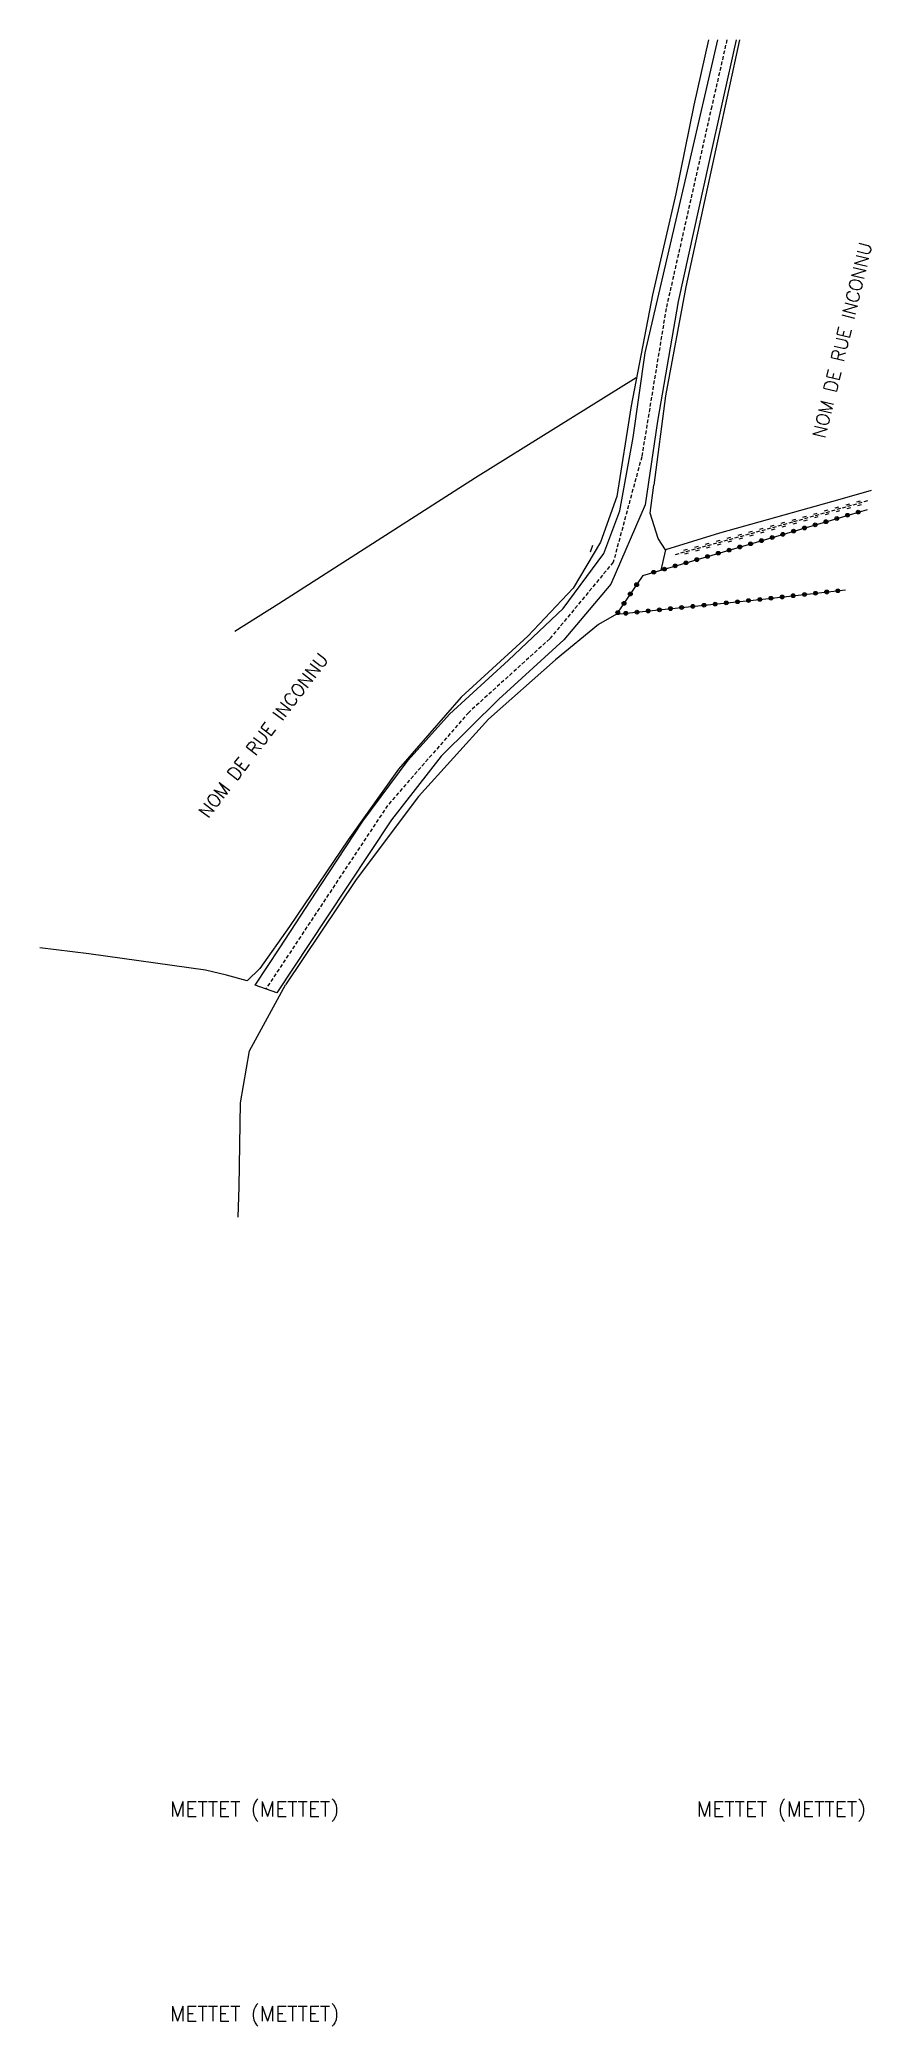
# Model space of a CAD drawing. Header units: millimetres. Extents: x 169000 to 170000, y 110000 to 111000.
# Drawn here: x 169435.5 to 169546.7, y 110734.6 to 111000 of the extents above; entities that cross this region are included whole.
import ezdxf
from ezdxf.enums import TextEntityAlignment as Align

# ---------------------------------------------------------------- set-up
doc = ezdxf.new("R2010")
doc.units = ezdxf.units.MM
doc.linetypes.add('DASHED', pattern=[0.75, 0.5, -0.25])
doc.layers.get('0').update_dxf_attribs({"linetype": 'CONTINUOUS'})
for name, color, linetype in [('W0001', 6, 'DASHED'), ('W0008', 7, 'CONTINUOUS'), ('W0120', 7, 'CONTINUOUS'), ('W0211', 2, 'CONTINUOUS'), ('W0220', 5, 'DASHED'), ('W0322', 7, 'CONTINUOUS'), ('W0323', 7, 'CONTINUOUS'), ('W0330', 7, 'CONTINUOUS'), ('W0980', 7, 'CONTINUOUS'), ('W0989', 7, 'CONTINUOUS')]:
    doc.layers.add(name, color=color, linetype=linetype)
doc.styles.get("Standard").update_dxf_attribs({"font": 'romans.shx', "width": 0.85})

msp = doc.modelspace()

# ---------------------------------------------------------------- texts
at = {"layer": 'W0980'}
for p in [(169464.21, 110763.44), (169534.63, 110763.44), (169464.21, 110736.08)]:
    msp.add_text('METTET (METTET)', height=2, dxfattribs=at).set_placement(p, align=Align.MIDDLE)
at = {"layer": 'W0989'}
for rotation, p in [(76.2913, (169542.78, 110959.85)), (52.7292, (169465.39, 110907.04))]:
    msp.add_text('NOM DE RUE INCONNU', height=1.75, rotation=rotation, dxfattribs=at).set_placement(p, align=Align.MIDDLE_CENTER)

# ---------------------------------------------------------------- blocks, each defined once
blk = doc.blocks.new('t323o')
at = {"color": 0, "linetype": 'Continuous'}
for radius in [0.25, 0.15]:
    blk.add_circle((0, 0), radius, dxfattribs=at)
blk = doc.blocks.new('t220o')
at = {"color": 0, "linetype": 'Continuous'}
for p, q in [((-0.25, 0.25), (0.25, 0.25)), ((-0.25, -0.25), (0.25, -0.25))]:
    blk.add_line(p, q, dxfattribs=at)
blk = doc.blocks.new('t322o')
at = {"color": 0, "linetype": 'Continuous'}
for radius in [0.25, 0.15]:
    blk.add_circle((0, 0), radius, dxfattribs=at)

# ---------------------------------------------------------------- linework, layer by layer
at = {"layer": 'W0001'}
msp.add_lwpolyline([(169527.35, 111000), (169525.32, 110991.08), (169519.22, 110964.07), (169515.96, 110944.27), (169512.15, 110930.17), (169503.66, 110919.94), (169492.83, 110910.11), (169481.99, 110897.69), (169465.71, 110873.16)], dxfattribs=at)
at = {"layer": 'W0008'}
for points in [[(169464.27, 110873.68), (169467.58, 110878.66), (169473.12, 110887.12), (169478.7, 110895.57), (169484.75, 110903.74), (169490.27, 110909.9), (169498.15, 110917.11), (169505.48, 110924.01), (169510.88, 110931.37), (169513.04, 110937.04), (169514.8, 110946.84), (169516.41, 110958.17), (169522.09, 110982.45), (169526.12, 111000)], [(169528.58, 111000), (169524.95, 110983.61), (169520.85, 110965.04), (169518.08, 110949.01), (169516.41, 110937.85), (169511.85, 110927.26), (169505.57, 110919.82), (169496.86, 110911.89), (169489.13, 110904.29), (169482.53, 110895.78), (169473.82, 110882.66), (169467.19, 110872.63)], [(169467.19, 110872.63), (169464.27, 110873.68)]]:
    msp.add_lwpolyline(points, dxfattribs=at)
at = {"layer": 'W0120'}
msp.add_lwpolyline([(169509.11, 110931.57), (169509.41, 110932.46)], dxfattribs=at)
at = {"layer": 'W0211'}
for points in [[(169546.65, 110939.77), (169542.44, 110938.57), (169526.37, 110934.08), (169519.13, 110931.85)], [(169519.13, 110931.85), (169518.5, 110929.12)]]:
    msp.add_lwpolyline(points, dxfattribs=at)
at = {"layer": 'W0220'}
msp.add_lwpolyline([(169520.48, 110931.23), (169536.31, 110935.61), (169546.39, 110938.48)], dxfattribs=at)
at = {"layer": 'W0322'}
msp.add_lwpolyline([(169516.12, 110928.42), (169541.34, 110935.82), (169546.14, 110937.25)], dxfattribs=at)
at = {"layer": 'W0323'}
msp.add_lwpolyline([(169516.12, 110928.42), (169512.61, 110923.23), (169532.15, 110925.25), (169543.22, 110926.49)], dxfattribs=at)
at = {"layer": 'W0330'}
for points in [[(169524.89, 111000), (169522.93, 110991.26), (169520.54, 110979.43), (169517.42, 110965.91), (169514.53, 110951.07), (169512.62, 110938.97), (169510.45, 110932.86), (169506.81, 110926.7), (169500.74, 110920.32), (169491.84, 110912.15), (169483.46, 110902.53), (169476.73, 110893.08), (169468.86, 110881.49), (169464.93, 110875.89)], [(169529.04, 111000), (169526.08, 110986.44), (169521.86, 110967), (169519.13, 110952.41), (169517.58, 110940.46)], [(169515.24, 110954.84), (169493.75, 110941.45), (169467.45, 110924.62), (169461.55, 110920.94)], [(169519.13, 110931.85), (169518.14, 110933.37), (169517.11, 110936.76), (169517.58, 110940.46)], [(169512.61, 110923.23), (169510.19, 110921.87), (169504.44, 110917.12), (169495.48, 110909.2), (169486.12, 110898.9), (169477.81, 110887.78), (169468.34, 110873.7)], [(169464.93, 110875.89), (169463.22, 110874.23), (169460.46, 110874.99), (169457.64, 110875.67), (169442.04, 110877.86), (169435.49, 110878.66)], [(169462, 110842.65), (169462.14, 110846.74), (169462.33, 110857.93), (169463.54, 110864.88), (169468.34, 110873.7)]]:
    msp.add_lwpolyline(points, dxfattribs=at)

# ---------------------------------------------------------------- block references
at = {"layer": 'W0220'}
for p, rotation in [((169543.59, 110937.68), 15.8772517941955), ((169545.03, 110938.09), 15.8772517941955), ((169534.93, 110935.23), 15.47201850720374), ((169536.38, 110935.63), 15.8772517941955), ((169537.82, 110936.04), 15.8772517941955), ((169539.26, 110936.45), 15.8772517941955), ((169540.71, 110936.86), 15.8772517941955), ((169542.15, 110937.27), 15.8772517941955), ((169524.81, 110932.43), 15.47201850720374), ((169526.26, 110932.83), 15.47201850720374), ((169527.7, 110933.23), 15.47201850720374), ((169529.15, 110933.63), 15.47201850720374), ((169530.59, 110934.03), 15.47201850720374), ((169532.04, 110934.43), 15.47201850720374), ((169533.49, 110934.83), 15.47201850720374), ((169521.92, 110931.63), 15.47201850720374), ((169523.37, 110932.03), 15.47201850720374)]:
    msp.add_blockref('t220o', p, dxfattribs=dict(at, rotation=rotation))
at = {"layer": 'W0322'}
for p, rotation in [((169539.15, 110935.18), 16.35902367050152), ((169540.59, 110935.6), 16.35902367050152), ((169542.03, 110936.03), 16.583376795208), ((169543.47, 110936.46), 16.583376795208), ((169544.91, 110936.88), 16.583376795208), ((169530.52, 110932.65), 16.35902367050152), ((169531.96, 110933.07), 16.35902367050152), ((169533.4, 110933.49), 16.35902367050152), ((169534.83, 110933.91), 16.35902367050152), ((169536.27, 110934.34), 16.35902367050152), ((169537.71, 110934.76), 16.35902367050152), ((169520.44, 110929.69), 16.35902367050152), ((169521.88, 110930.11), 16.35902367050152), ((169523.32, 110930.53), 16.35902367050152), ((169524.76, 110930.96), 16.35902367050152), ((169526.2, 110931.38), 16.35902367050152), ((169527.64, 110931.8), 16.35902367050152), ((169529.08, 110932.22), 16.35902367050152), ((169517.56, 110928.84), 16.35902367050152), ((169519, 110929.27), 16.35902367050152)]:
    msp.add_blockref('t322o', p, dxfattribs=dict(at, rotation=rotation))
at = {"layer": 'W0323'}
for p, rotation in [((169515.28, 110927.18), 235.9167895085167), ((169513.6, 110924.69), 235.9167895085167), ((169514.44, 110925.94), 235.9167895085167), ((169524.29, 110924.44), 5.906841613549746), ((169525.78, 110924.59), 5.906841613549746), ((169527.27, 110924.75), 5.906841613549746), ((169528.76, 110924.9), 5.906841613549746), ((169530.25, 110925.06), 5.906841613549746), ((169531.75, 110925.21), 5.906841613549746), ((169533.24, 110925.37), 6.371394319607894), ((169534.73, 110925.54), 6.371394319607894), ((169536.22, 110925.71), 6.371394319607894), ((169537.71, 110925.87), 6.371394319607894), ((169539.2, 110926.04), 6.371394319607894), ((169540.69, 110926.21), 6.371394319607894), ((169542.18, 110926.37), 6.371394319607894), ((169512.76, 110923.45), 235.9167895085167), ((169513.84, 110923.36), 5.906841613549746), ((169515.33, 110923.51), 5.906841613549746), ((169516.83, 110923.67), 5.906841613549746), ((169518.32, 110923.82), 5.906841613549746), ((169519.81, 110923.98), 5.906841613549746), ((169521.3, 110924.13), 5.906841613549746), ((169522.79, 110924.29), 5.906841613549746)]:
    msp.add_blockref('t323o', p, dxfattribs=dict(at, rotation=rotation))

msp.set_redraw_order([(e.dxf.handle, doc.entitydb.next_handle()) for e in msp.query("TEXT MTEXT ATTDEF DIMENSION ARC_DIMENSION")])  # texts and dimensions are drawn at this point

doc.saveas('drawing.dxf')
